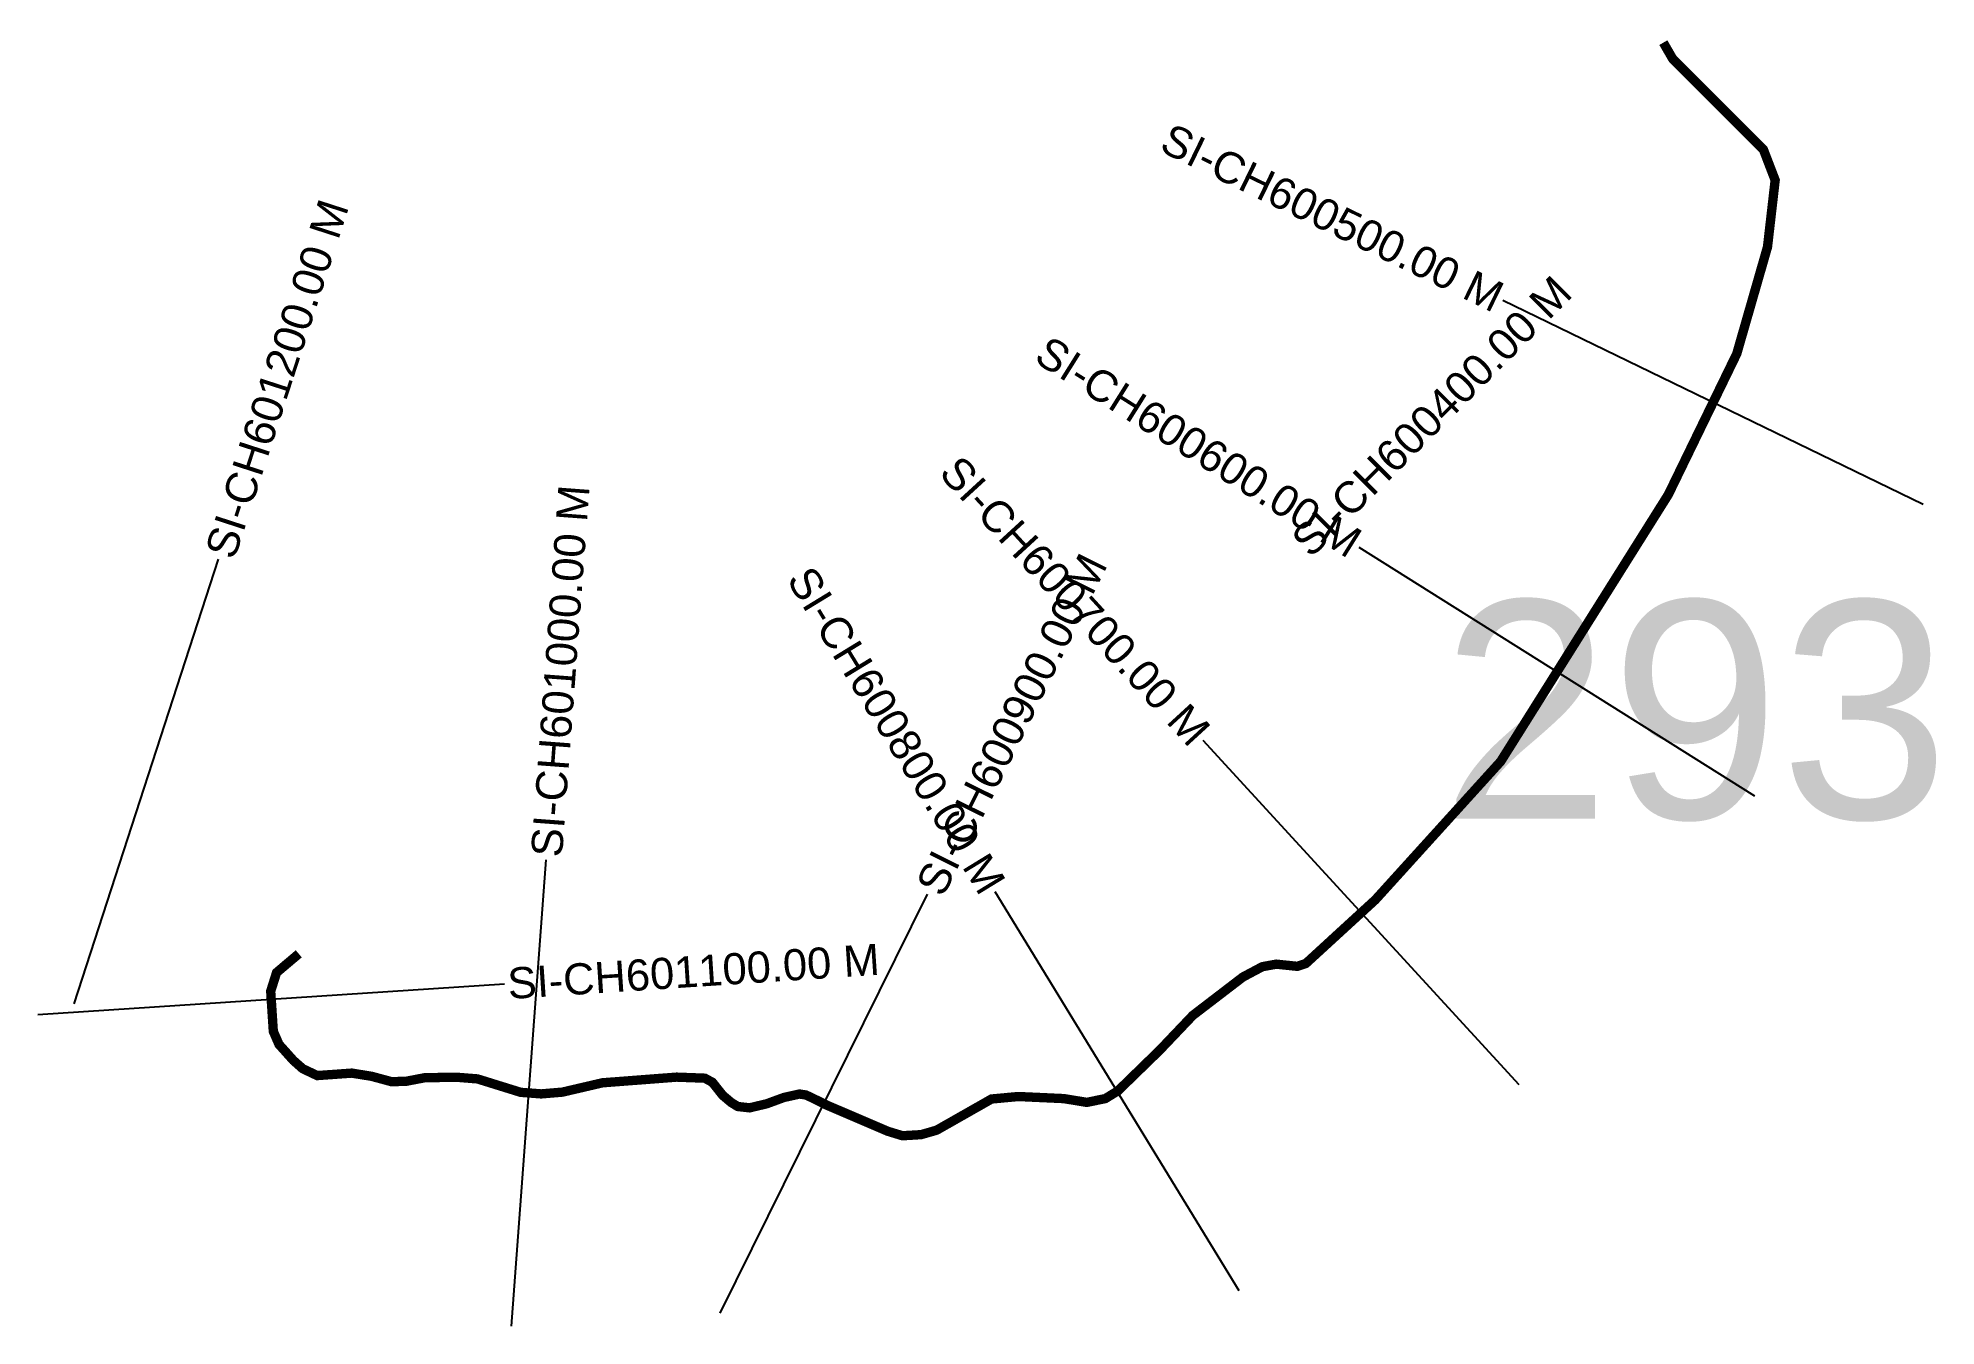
# Model space of a CAD drawing. Header units: metres. Extents: x 319601 to 326389, y 1828891 to 1831539.
# Drawn here: x 321662 to 322271, y 1831125 to 1831539 of the extents above; entities that cross this region are included whole.
import ezdxf
from ezdxf.enums import TextEntityAlignment as Align

# ---------------------------------------------------------------- set-up
doc = ezdxf.new("R2010")
doc.units = ezdxf.units.M
doc.header["$MEASUREMENT"] = 0
for name, color, linetype in [('CS', 134, 'Continuous'), ('CSMark', 6, 'Continuous'), ('NATURALLY PROTECTED', 3, 'Continuous')]:
    doc.layers.add(name, color=color, linetype=linetype)
doc.styles.get("Standard").update_dxf_attribs({"font": 'arial.ttf'})

msp = doc.modelspace()

# ---------------------------------------------------------------- texts
at = {"insert": (322112.44, 1831358.28), "char_height": 70, "attachment_point": 1}
msp.add_mtext_dynamic_manual_height_columns('293', width=95.1725, gutter_width=1, heights=[0], dxfattribs=at)
at = {"layer": 'CSMark'}
for s, rotation, p in [('SI-CH600500.00 M', 334.09019, (322131.38, 1831455.03)), ('SI-CH600400.00 M', 45.01648, (322151.66, 1831459.73)), ('SI-CH600600.00 M', 327.86617, (322085.31, 1831375.84)), ('SI-CH600700.00 M', 312.5264, (322035.49, 1831314.13)), ('SI-CH600800.00 M', 301.4489, (321968.93, 1831265.66))]:
    msp.add_text(s, height=10, rotation=rotation, dxfattribs=at).set_placement(p, align=Align.MIDDLE_RIGHT)
for s, rotation, p in [('SI-CH601200.00 M', 72.01561, (321720.51, 1831372.55)), ('SI-CH601000.00 M', 85.73124, (321825.42, 1831276.07)), ('SI-CH600900.00 M', 63.65674, (321948.15, 1831264.95)), ('SI-CH601100.00 M', 3.75551, (321812.97, 1831235.38))]:
    msp.add_text(s, height=10, rotation=rotation, dxfattribs=at).set_placement(p, align=Align.MIDDLE_LEFT)

# ---------------------------------------------------------------- linework, layer by layer
at = {"layer": 'CS'}
for p, q in [((322267.2, 1831389.05), (322132.28, 1831454.6)), ((322213.18, 1831295.52), (322086.16, 1831375.31)), ((321673.89, 1831228.93), (321720.2, 1831371.6)), ((322137.56, 1831202.85), (322036.17, 1831313.39)), ((321814.18, 1831125.49), (321825.34, 1831275.08)), ((321881.14, 1831129.64), (321947.71, 1831264.06)), ((322047.72, 1831136.84), (321969.46, 1831264.81)), ((321662.3, 1831225.49), (321811.97, 1831235.31))]:
    msp.add_line(p, q, dxfattribs=at)
at = {"layer": 'NATURALLY PROTECTED', "const_width": 3, "flags": 128}
msp.add_lwpolyline([(322183.79, 1831537.3), (322186.85, 1831532.01), (322204.11, 1831514.76), (322215.91, 1831502.96), (322219.67, 1831493.17), (322217.21, 1831471.73), (322207.35, 1831437.48), (322185.39, 1831392.28), (322131.6, 1831306.65), (322091.41, 1831262.29), (322069.09, 1831241.82), (322066.37, 1831240.91), (322063.4, 1831241.22), (322059.59, 1831241.61), (322055.12, 1831240.79), (322048.88, 1831237.47), (322032.83, 1831225.17), (322022.24, 1831214.04), (322008.79, 1831200.95), (322004.74, 1831198.47), (321998.81, 1831197.26), (321991.43, 1831198.47), (321976.84, 1831199.14), (321968.24, 1831198.34), (321958.56, 1831192.84), (321950.66, 1831188.35), (321945.65, 1831186.91), (321939.66, 1831186.55), (321934.94, 1831188), (321927.74, 1831191.08), (321921.4, 1831193.8), (321915.36, 1831196.38), (321910.32, 1831198.88), (321908.68, 1831199.63), (321906.64, 1831199.94), (321901.65, 1831198.84), (321896.08, 1831196.8), (321890.63, 1831195.51), (321886.84, 1831195.93), (321884.72, 1831197.22), (321881.99, 1831199.53), (321878.69, 1831203.69), (321876.26, 1831205.02), (321867.21, 1831205.36), (321854.37, 1831204.38), (321843.4, 1831203.54), (321830.56, 1831200.55), (321823.78, 1831199.98), (321817.19, 1831200.48), (321809.65, 1831202.82), (321803.33, 1831204.79), (321797.05, 1831205.29), (321786.6, 1831205.21), (321780.29, 1831204), (321775.63, 1831203.92), (321769.38, 1831205.62), (321762.98, 1831206.65), (321756.58, 1831206.19), (321751.9, 1831205.86), (321747.25, 1831208.06), (321744.25, 1831210.71), (321739.63, 1831215.86), (321737.81, 1831220.05), (321737.33, 1831227.44), (321736.97, 1831232.94), (321738.85, 1831238.9), (321742, 1831241.57), (321745.98, 1831244.93)], dxfattribs=at)

msp.set_redraw_order([(e.dxf.handle, doc.entitydb.next_handle()) for e in msp.query("TEXT MTEXT ATTDEF DIMENSION ARC_DIMENSION")])  # texts and dimensions are drawn at this point

doc.saveas('drawing.dxf')
